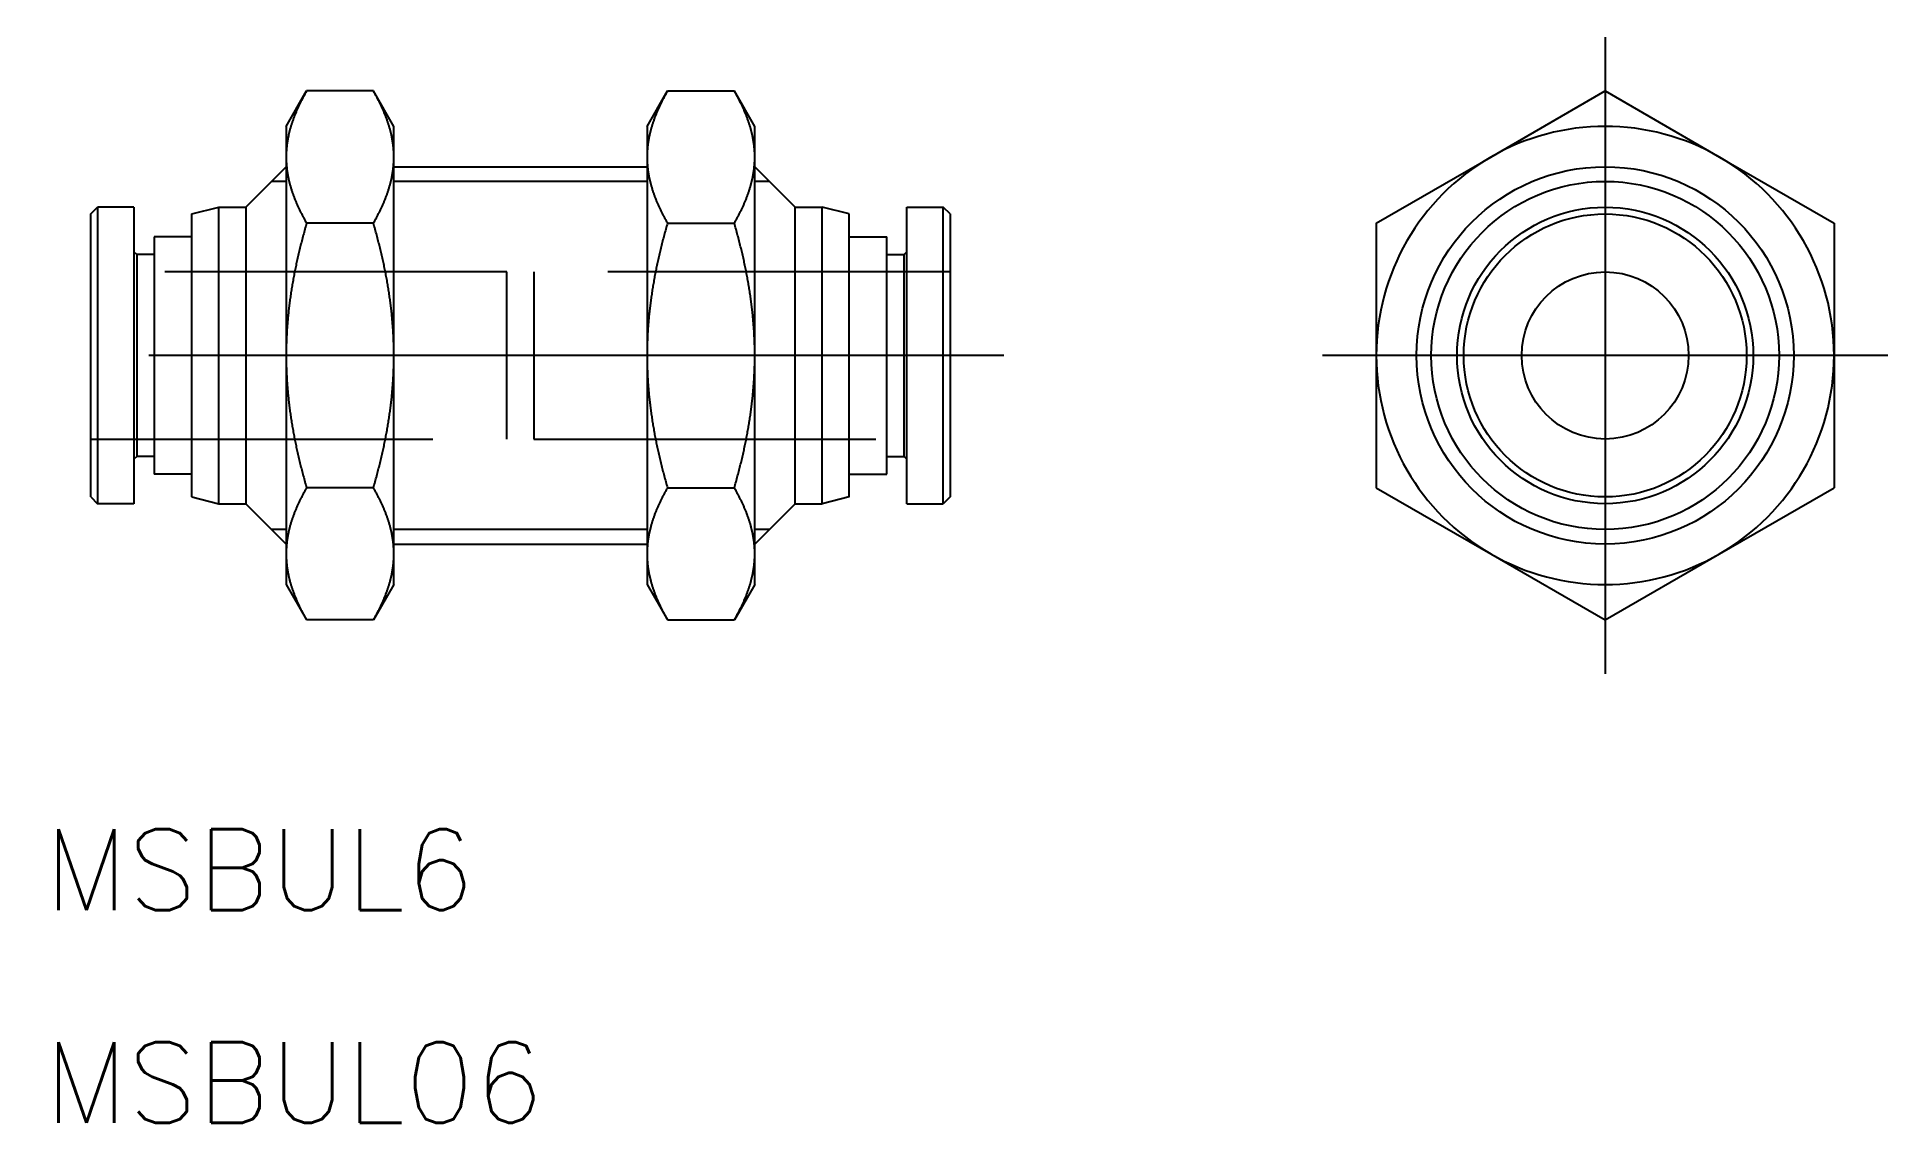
# Model space of a CAD drawing. Extents: x -2 to 66.7, y -28.5 to 11.8.
import ezdxf

# ---------------------------------------------------------------- set-up
doc = ezdxf.new("R2010")
doc.units = 0
doc.linetypes.add('CENTER', pattern=[50.8, 31.75, -6.35, 6.35, -6.35])
doc.linetypes.add('DASHED', pattern=[19.05, 12.7, -6.35])
doc.layers.get('0').update_dxf_attribs({"linetype": 'CONTINUOUS'})
doc.layers.add('CENTER', color=1, linetype='CENTER')
doc.styles.get("Standard").update_dxf_attribs({"font": 'txt.shx', "height": 3, "bigfont": 'bigfont.shx'})

msp = doc.modelspace()

# ---------------------------------------------------------------- texts
at = {"color": 7, "linetype": 'CONTINUOUS'}
for s, p in [('MSBUL6', (-1.711, -20.581)), ('MSBUL06', (-1.711, -28.478))]:
    msp.add_text(s, height=3, dxfattribs=at).set_placement(p)

# ---------------------------------------------------------------- linework, layer by layer
at = {"color": 7, "linetype": 'CONTINUOUS'}
for p, q in [((7.25, 8.5), (8.009, 9.815)), ((10.491, 9.815), (8.009, 9.815)), ((11.25, 8.5), (10.491, 9.815)), ((20.65, 8.5), (21.409, 9.815)), ((21.409, 9.815), (23.891, 9.815)), ((24.65, 8.5), (23.891, 9.815)), ((51.975, 7.361), (56.225, 9.815)), ((51.975, 7.361), (56.225, 9.815)), ((56.225, 9.815), (60.475, 7.361)), ((56.225, 9.815), (60.475, 7.361)), ((7.25, 8.5), (7.25, 7.361)), ((11.25, 7.361), (11.25, 8.5)), ((20.65, 8.5), (20.65, 7.361)), ((24.65, 7.361), (24.65, 8.5)), ((5.75, 5.5), (7.25, 7)), ((7.25, 7.361), (7.25, 0)), ((11.25, 0), (11.25, 7.361)), ((11.25, 7), (20.65, 7)), ((20.65, 7.361), (20.65, 0)), ((24.65, 0), (24.65, 7.361)), ((26.15, 5.5), (24.65, 7)), ((47.725, 4.907), (51.975, 7.361)), ((47.725, 4.907), (51.975, 7.361)), ((60.475, 7.361), (64.725, 4.907)), ((60.475, 7.361), (64.725, 4.907)), ((0, 5.25), (0.25, 5.5)), ((0.25, 5.5), (0.25, -5.5)), ((1.6, 5.5), (0.25, 5.5)), ((1.6, 5.5), (1.6, -5.5)), ((3.75, 5.25), (4.75, 5.5)), ((4.75, -5.5), (4.75, 5.5)), ((4.75, 5.5), (5.75, 5.5)), ((5.75, 5.5), (5.75, -5.5)), ((26.15, -5.5), (26.15, 5.5)), ((26.15, 5.5), (27.15, 5.5)), ((27.15, -5.5), (27.15, 5.5)), ((28.15, 5.25), (27.15, 5.5)), ((30.3, -5.5), (30.3, 5.5)), ((30.3, 5.5), (31.65, 5.5)), ((31.65, -5.5), (31.65, 5.5)), ((31.9, 5.25), (31.65, 5.5)), ((0, -5.25), (0, 5.25)), ((3.75, -5.25), (3.75, 5.25)), ((10.491, 4.907), (8.009, 4.907)), ((21.409, 4.907), (23.891, 4.907)), ((28.15, -5.25), (28.15, 5.25)), ((31.9, 5.25), (31.9, -5.25)), ((47.725, 4.907), (47.725, 0)), ((47.725, 4.907), (47.725, 0)), ((64.725, 4.907), (64.725, 0)), ((64.725, 4.907), (64.725, 0)), ((2.35, 4.4), (2.35, -4.4)), ((3.75, 4.4), (2.35, 4.4)), ((28.15, 4.4), (29.55, 4.4)), ((29.55, -4.4), (29.55, 4.4)), ((1.7, 3.75), (1.6, 3.85)), ((1.7, 3.75), (1.7, -3.75)), ((2.35, 3.75), (1.7, 3.75)), ((29.55, 3.75), (30.2, 3.75)), ((30.2, 3.75), (30.3, 3.85)), ((30.2, -3.75), (30.2, 3.75)), ((11.25, -7.361), (11.25, 0)), ((20.65, 0), (20.65, -7.361)), ((24.65, -7.361), (24.65, 0)), ((47.725, 0), (47.725, -4.907)), ((64.725, 0), (64.725, -4.907)), ((7.25, 0), (7.25, -7.361)), ((47.725, 0), (47.725, -4.907)), ((64.725, 0), (64.725, -4.907)), ((1.7, -3.75), (1.6, -3.85)), ((2.35, -3.75), (1.7, -3.75)), ((29.55, -3.75), (30.2, -3.75)), ((30.2, -3.75), (30.3, -3.85)), ((3.75, -4.4), (2.35, -4.4)), ((28.15, -4.4), (29.55, -4.4)), ((0, -5.25), (0.25, -5.5)), ((3.75, -5.25), (4.75, -5.5)), ((10.491, -4.907), (8.009, -4.907)), ((21.409, -4.907), (23.891, -4.907)), ((28.15, -5.25), (27.15, -5.5)), ((31.9, -5.25), (31.65, -5.5)), ((47.725, -4.907), (51.975, -7.361)), ((47.725, -4.907), (51.975, -7.361)), ((60.475, -7.361), (64.725, -4.907)), ((60.475, -7.361), (64.725, -4.907)), ((1.6, -5.5), (0.25, -5.5)), ((4.75, -5.5), (5.75, -5.5)), ((5.75, -5.5), (7.25, -7)), ((26.15, -5.5), (24.65, -7)), ((26.15, -5.5), (27.15, -5.5)), ((30.3, -5.5), (31.65, -5.5)), ((7.25, -7.361), (7.25, -8.5)), ((11.25, -7), (20.65, -7)), ((11.25, -8.5), (11.25, -7.361)), ((20.65, -7.361), (20.65, -8.5)), ((24.65, -8.5), (24.65, -7.361)), ((51.975, -7.361), (56.225, -9.815)), ((51.975, -7.361), (56.225, -9.815)), ((56.225, -9.815), (60.475, -7.361)), ((56.225, -9.815), (60.475, -7.361)), ((7.25, -8.5), (8.009, -9.815)), ((11.25, -8.5), (10.491, -9.815)), ((20.65, -8.5), (21.409, -9.815)), ((24.65, -8.5), (23.891, -9.815)), ((10.491, -9.815), (8.009, -9.815)), ((21.409, -9.815), (23.891, -9.815))]:
    msp.add_line(p, q, dxfattribs=at)
at = {"color": 3, "linetype": 'CONTINUOUS'}
for p, q in [((7.25, 6.458), (6.708, 6.458)), ((20.65, 6.458), (11.25, 6.458)), ((25.192, 6.458), (24.65, 6.458)), ((7.25, -6.458), (6.708, -6.458)), ((20.65, -6.458), (11.25, -6.458)), ((25.192, -6.458), (24.65, -6.458))]:
    msp.add_line(p, q, dxfattribs=at)
at = {"color": 3, "linetype": 'DASHED'}
for p, q in [((15.45, 3.1), (0, 3.1)), ((15.45, -3.1), (15.45, 3.1)), ((16.45, 3.1), (16.45, -3.1)), ((31.9, 3.1), (16.45, 3.1)), ((0, -3.1), (15.45, -3.1)), ((16.45, -3.1), (31.9, -3.1))]:
    msp.add_line(p, q, dxfattribs=at)
at = {"color": 7}
for points in [[(8.009, 9.815, 0), (7.993, 9.787, 0), (7.977, 9.759, 0), (7.962, 9.731, 0), (7.946, 9.704, 0), (7.931, 9.676, 0), (7.915, 9.648, 0), (7.901, 9.621, 0), (7.886, 9.593, 0), (7.871, 9.566, 0), (7.857, 9.539, 0), (7.842, 9.512, 0), (7.828, 9.485, 0), (7.815, 9.458, 0), (7.801, 9.431, 0), (7.787, 9.404, 0), (7.774, 9.377, 0), (7.761, 9.35, 0), (7.748, 9.323, 0), (7.735, 9.297, 0), (7.722, 9.27, 0), (7.71, 9.244, 0), (7.698, 9.217, 0), (7.685, 9.191, 0), (7.673, 9.164, 0), (7.662, 9.138, 0), (7.65, 9.112, 0), (7.639, 9.086, 0), (7.627, 9.06, 0), (7.616, 9.033, 0), (7.605, 9.007, 0), (7.595, 8.981, 0), (7.584, 8.955, 0), (7.573, 8.93, 0), (7.563, 8.904, 0), (7.553, 8.878, 0), (7.543, 8.852, 0), (7.533, 8.826, 0), (7.524, 8.801, 0), (7.514, 8.775, 0), (7.505, 8.749, 0), (7.496, 8.724, 0), (7.487, 8.698, 0), (7.478, 8.673, 0), (7.47, 8.647, 0), (7.461, 8.622, 0), (7.453, 8.596, 0), (7.445, 8.571, 0), (7.437, 8.546, 0), (7.429, 8.52, 0), (7.422, 8.495, 0), (7.414, 8.47, 0), (7.407, 8.444, 0), (7.4, 8.419, 0), (7.393, 8.394, 0), (7.386, 8.369, 0), (7.379, 8.344, 0), (7.373, 8.318, 0), (7.367, 8.293, 0), (7.36, 8.268, 0), (7.354, 8.243, 0), (7.349, 8.218, 0), (7.343, 8.193, 0), (7.338, 8.168, 0), (7.332, 8.142, 0), (7.327, 8.117, 0), (7.322, 8.092, 0), (7.317, 8.067, 0), (7.313, 8.042, 0), (7.308, 8.017, 0), (7.304, 7.992, 0), (7.3, 7.967, 0), (7.296, 7.942, 0), (7.292, 7.917, 0), (7.288, 7.892, 0), (7.285, 7.867, 0), (7.281, 7.841, 0), (7.278, 7.816, 0), (7.275, 7.791, 0), (7.272, 7.766, 0), (7.27, 7.741, 0), (7.267, 7.716, 0), (7.265, 7.691, 0), (7.263, 7.665, 0), (7.261, 7.64, 0), (7.259, 7.615, 0), (7.257, 7.59, 0), (7.256, 7.564, 0), (7.254, 7.539, 0), (7.253, 7.514, 0), (7.252, 7.488, 0), (7.251, 7.463, 0), (7.251, 7.438, 0), (7.25, 7.412, 0), (7.25, 7.387, 0), (7.25, 7.361, 0)], [(11.25, 7.361, 0), (11.25, 7.387, 0), (11.25, 7.412, 0), (11.249, 7.438, 0), (11.249, 7.463, 0), (11.248, 7.488, 0), (11.247, 7.514, 0), (11.246, 7.539, 0), (11.244, 7.564, 0), (11.243, 7.59, 0), (11.241, 7.615, 0), (11.239, 7.64, 0), (11.238, 7.665, 0), (11.235, 7.691, 0), (11.233, 7.716, 0), (11.23, 7.741, 0), (11.228, 7.766, 0), (11.225, 7.791, 0), (11.222, 7.816, 0), (11.219, 7.841, 0), (11.215, 7.867, 0), (11.212, 7.892, 0), (11.208, 7.917, 0), (11.204, 7.942, 0), (11.2, 7.967, 0), (11.196, 7.992, 0), (11.192, 8.017, 0), (11.187, 8.042, 0), (11.183, 8.067, 0), (11.178, 8.092, 0), (11.173, 8.117, 0), (11.168, 8.142, 0), (11.162, 8.168, 0), (11.157, 8.193, 0), (11.151, 8.218, 0), (11.146, 8.243, 0), (11.139, 8.268, 0), (11.133, 8.293, 0), (11.127, 8.318, 0), (11.121, 8.344, 0), (11.114, 8.369, 0), (11.107, 8.394, 0), (11.1, 8.419, 0), (11.093, 8.444, 0), (11.086, 8.47, 0), (11.078, 8.495, 0), (11.071, 8.52, 0), (11.063, 8.546, 0), (11.055, 8.571, 0), (11.047, 8.596, 0), (11.039, 8.622, 0), (11.03, 8.647, 0), (11.022, 8.673, 0), (11.013, 8.698, 0), (11.004, 8.724, 0), (10.995, 8.749, 0), (10.986, 8.775, 0), (10.976, 8.801, 0), (10.967, 8.826, 0), (10.957, 8.852, 0), (10.947, 8.878, 0), (10.937, 8.904, 0), (10.927, 8.93, 0), (10.916, 8.955, 0), (10.905, 8.981, 0), (10.895, 9.007, 0), (10.884, 9.033, 0), (10.873, 9.06, 0), (10.861, 9.086, 0), (10.85, 9.112, 0), (10.838, 9.138, 0), (10.827, 9.164, 0), (10.815, 9.191, 0), (10.803, 9.217, 0), (10.79, 9.244, 0), (10.778, 9.27, 0), (10.765, 9.297, 0), (10.752, 9.323, 0), (10.739, 9.35, 0), (10.726, 9.377, 0), (10.713, 9.404, 0), (10.699, 9.431, 0), (10.685, 9.458, 0), (10.672, 9.485, 0), (10.658, 9.512, 0), (10.643, 9.539, 0), (10.629, 9.566, 0), (10.614, 9.593, 0), (10.6, 9.621, 0), (10.585, 9.648, 0), (10.569, 9.676, 0), (10.554, 9.704, 0), (10.539, 9.731, 0), (10.523, 9.759, 0), (10.507, 9.787, 0), (10.491, 9.815, 0)], [(21.409, 9.815, 0), (21.393, 9.787, 0), (21.377, 9.759, 0), (21.361, 9.731, 0), (21.346, 9.704, 0), (21.331, 9.676, 0), (21.316, 9.648, 0), (21.3, 9.621, 0), (21.286, 9.593, 0), (21.271, 9.566, 0), (21.257, 9.539, 0), (21.242, 9.512, 0), (21.228, 9.485, 0), (21.215, 9.458, 0), (21.201, 9.431, 0), (21.187, 9.404, 0), (21.174, 9.377, 0), (21.161, 9.35, 0), (21.148, 9.323, 0), (21.135, 9.297, 0), (21.122, 9.27, 0), (21.11, 9.244, 0), (21.098, 9.217, 0), (21.085, 9.191, 0), (21.073, 9.164, 0), (21.062, 9.138, 0), (21.05, 9.112, 0), (21.039, 9.086, 0), (21.027, 9.06, 0), (21.016, 9.033, 0), (21.005, 9.007, 0), (20.994, 8.981, 0), (20.984, 8.955, 0), (20.974, 8.93, 0), (20.963, 8.904, 0), (20.953, 8.878, 0), (20.943, 8.852, 0), (20.933, 8.826, 0), (20.924, 8.801, 0), (20.914, 8.775, 0), (20.905, 8.749, 0), (20.896, 8.724, 0), (20.887, 8.698, 0), (20.878, 8.673, 0), (20.87, 8.647, 0), (20.861, 8.622, 0), (20.853, 8.596, 0), (20.845, 8.571, 0), (20.837, 8.546, 0), (20.829, 8.52, 0), (20.822, 8.495, 0), (20.814, 8.47, 0), (20.807, 8.444, 0), (20.8, 8.419, 0), (20.793, 8.394, 0), (20.786, 8.369, 0), (20.779, 8.344, 0), (20.773, 8.318, 0), (20.767, 8.293, 0), (20.761, 8.268, 0), (20.755, 8.243, 0), (20.749, 8.218, 0), (20.743, 8.193, 0), (20.738, 8.168, 0), (20.732, 8.142, 0), (20.727, 8.117, 0), (20.722, 8.092, 0), (20.717, 8.067, 0), (20.713, 8.042, 0), (20.708, 8.017, 0), (20.704, 7.992, 0), (20.7, 7.967, 0), (20.696, 7.942, 0), (20.692, 7.917, 0), (20.688, 7.892, 0), (20.685, 7.867, 0), (20.681, 7.841, 0), (20.678, 7.816, 0), (20.675, 7.791, 0), (20.672, 7.766, 0), (20.669, 7.741, 0), (20.667, 7.716, 0), (20.665, 7.691, 0), (20.663, 7.665, 0), (20.661, 7.64, 0), (20.659, 7.615, 0), (20.657, 7.59, 0), (20.656, 7.564, 0), (20.654, 7.539, 0), (20.653, 7.514, 0), (20.652, 7.488, 0), (20.651, 7.463, 0), (20.651, 7.438, 0), (20.65, 7.412, 0), (20.65, 7.387, 0), (20.65, 7.361, 0)], [(24.65, 7.361, 0), (24.65, 7.387, 0), (24.65, 7.412, 0), (24.649, 7.438, 0), (24.649, 7.463, 0), (24.648, 7.488, 0), (24.647, 7.514, 0), (24.646, 7.539, 0), (24.644, 7.564, 0), (24.643, 7.59, 0), (24.641, 7.615, 0), (24.639, 7.64, 0), (24.637, 7.665, 0), (24.635, 7.691, 0), (24.633, 7.716, 0), (24.631, 7.741, 0), (24.628, 7.766, 0), (24.625, 7.791, 0), (24.622, 7.816, 0), (24.619, 7.841, 0), (24.615, 7.867, 0), (24.612, 7.892, 0), (24.608, 7.917, 0), (24.604, 7.942, 0), (24.6, 7.967, 0), (24.596, 7.992, 0), (24.592, 8.017, 0), (24.587, 8.042, 0), (24.583, 8.067, 0), (24.578, 8.092, 0), (24.573, 8.117, 0), (24.568, 8.142, 0), (24.562, 8.168, 0), (24.557, 8.193, 0), (24.551, 8.218, 0), (24.546, 8.243, 0), (24.54, 8.268, 0), (24.533, 8.293, 0), (24.527, 8.318, 0), (24.521, 8.344, 0), (24.514, 8.369, 0), (24.507, 8.394, 0), (24.5, 8.419, 0), (24.493, 8.444, 0), (24.486, 8.47, 0), (24.478, 8.495, 0), (24.471, 8.52, 0), (24.463, 8.546, 0), (24.455, 8.571, 0), (24.447, 8.596, 0), (24.439, 8.622, 0), (24.43, 8.647, 0), (24.422, 8.673, 0), (24.413, 8.698, 0), (24.404, 8.724, 0), (24.395, 8.749, 0), (24.386, 8.775, 0), (24.376, 8.801, 0), (24.367, 8.826, 0), (24.357, 8.852, 0), (24.347, 8.878, 0), (24.337, 8.904, 0), (24.326, 8.93, 0), (24.316, 8.955, 0), (24.305, 8.981, 0), (24.295, 9.007, 0), (24.284, 9.033, 0), (24.273, 9.06, 0), (24.261, 9.086, 0), (24.25, 9.112, 0), (24.238, 9.138, 0), (24.227, 9.164, 0), (24.215, 9.191, 0), (24.203, 9.217, 0), (24.19, 9.244, 0), (24.178, 9.27, 0), (24.165, 9.297, 0), (24.152, 9.323, 0), (24.139, 9.35, 0), (24.126, 9.377, 0), (24.113, 9.404, 0), (24.099, 9.431, 0), (24.085, 9.458, 0), (24.072, 9.485, 0), (24.058, 9.512, 0), (24.043, 9.539, 0), (24.029, 9.566, 0), (24.014, 9.593, 0), (24, 9.621, 0), (23.985, 9.648, 0), (23.969, 9.676, 0), (23.954, 9.704, 0), (23.939, 9.731, 0), (23.923, 9.759, 0), (23.907, 9.787, 0), (23.891, 9.815, 0)], [(7.25, 7.361, 0), (7.25, 7.336, 0), (7.25, 7.31, 0), (7.251, 7.285, 0), (7.251, 7.259, 0), (7.252, 7.234, 0), (7.253, 7.209, 0), (7.254, 7.183, 0), (7.256, 7.158, 0), (7.257, 7.133, 0), (7.259, 7.108, 0), (7.261, 7.082, 0), (7.263, 7.057, 0), (7.265, 7.032, 0), (7.267, 7.007, 0), (7.27, 6.982, 0), (7.272, 6.956, 0), (7.275, 6.931, 0), (7.278, 6.906, 0), (7.281, 6.881, 0), (7.285, 6.856, 0), (7.288, 6.831, 0), (7.292, 6.806, 0), (7.296, 6.781, 0), (7.3, 6.756, 0), (7.304, 6.73, 0), (7.308, 6.705, 0), (7.313, 6.68, 0), (7.317, 6.655, 0), (7.322, 6.63, 0), (7.327, 6.605, 0), (7.332, 6.58, 0), (7.338, 6.555, 0), (7.343, 6.53, 0), (7.349, 6.505, 0), (7.354, 6.479, 0), (7.36, 6.454, 0), (7.367, 6.429, 0), (7.373, 6.404, 0), (7.379, 6.379, 0), (7.386, 6.354, 0), (7.393, 6.328, 0), (7.4, 6.303, 0), (7.407, 6.278, 0), (7.414, 6.253, 0), (7.422, 6.227, 0), (7.429, 6.202, 0), (7.437, 6.177, 0), (7.445, 6.151, 0), (7.453, 6.126, 0), (7.461, 6.101, 0), (7.47, 6.075, 0), (7.478, 6.05, 0), (7.487, 6.024, 0), (7.496, 5.999, 0), (7.505, 5.973, 0), (7.514, 5.947, 0), (7.524, 5.922, 0), (7.533, 5.896, 0), (7.543, 5.87, 0), (7.553, 5.845, 0), (7.563, 5.819, 0), (7.573, 5.793, 0), (7.584, 5.767, 0), (7.595, 5.741, 0), (7.605, 5.715, 0), (7.616, 5.689, 0), (7.627, 5.663, 0), (7.639, 5.637, 0), (7.65, 5.611, 0), (7.662, 5.584, 0), (7.673, 5.558, 0), (7.685, 5.532, 0), (7.698, 5.505, 0), (7.71, 5.479, 0), (7.722, 5.452, 0), (7.735, 5.426, 0), (7.748, 5.399, 0), (7.761, 5.372, 0), (7.774, 5.346, 0), (7.787, 5.319, 0), (7.801, 5.292, 0), (7.815, 5.265, 0), (7.828, 5.238, 0), (7.842, 5.211, 0), (7.857, 5.184, 0), (7.871, 5.156, 0), (7.886, 5.129, 0), (7.901, 5.102, 0), (7.915, 5.074, 0), (7.931, 5.047, 0), (7.946, 5.019, 0), (7.962, 4.991, 0), (7.977, 4.963, 0), (7.993, 4.935, 0), (8.009, 4.907, 0)], [(10.491, 4.907, 0), (10.507, 4.935, 0), (10.523, 4.963, 0), (10.539, 4.991, 0), (10.554, 5.019, 0), (10.569, 5.047, 0), (10.585, 5.074, 0), (10.6, 5.102, 0), (10.614, 5.129, 0), (10.629, 5.156, 0), (10.643, 5.184, 0), (10.658, 5.211, 0), (10.672, 5.238, 0), (10.685, 5.265, 0), (10.699, 5.292, 0), (10.713, 5.319, 0), (10.726, 5.346, 0), (10.739, 5.372, 0), (10.752, 5.399, 0), (10.765, 5.426, 0), (10.778, 5.452, 0), (10.79, 5.479, 0), (10.803, 5.505, 0), (10.815, 5.532, 0), (10.827, 5.558, 0), (10.838, 5.584, 0), (10.85, 5.611, 0), (10.861, 5.637, 0), (10.873, 5.663, 0), (10.884, 5.689, 0), (10.895, 5.715, 0), (10.905, 5.741, 0), (10.916, 5.767, 0), (10.927, 5.793, 0), (10.937, 5.819, 0), (10.947, 5.845, 0), (10.957, 5.87, 0), (10.967, 5.896, 0), (10.976, 5.922, 0), (10.986, 5.947, 0), (10.995, 5.973, 0), (11.004, 5.999, 0), (11.013, 6.024, 0), (11.022, 6.05, 0), (11.03, 6.075, 0), (11.039, 6.101, 0), (11.047, 6.126, 0), (11.055, 6.151, 0), (11.063, 6.177, 0), (11.071, 6.202, 0), (11.078, 6.227, 0), (11.086, 6.253, 0), (11.093, 6.278, 0), (11.1, 6.303, 0), (11.107, 6.328, 0), (11.114, 6.354, 0), (11.121, 6.379, 0), (11.127, 6.404, 0), (11.133, 6.429, 0), (11.139, 6.454, 0), (11.146, 6.479, 0), (11.151, 6.505, 0), (11.157, 6.53, 0), (11.162, 6.555, 0), (11.168, 6.58, 0), (11.173, 6.605, 0), (11.178, 6.63, 0), (11.183, 6.655, 0), (11.187, 6.68, 0), (11.192, 6.705, 0), (11.196, 6.73, 0), (11.2, 6.756, 0), (11.204, 6.781, 0), (11.208, 6.806, 0), (11.212, 6.831, 0), (11.215, 6.856, 0), (11.219, 6.881, 0), (11.222, 6.906, 0), (11.225, 6.931, 0), (11.228, 6.956, 0), (11.23, 6.982, 0), (11.233, 7.007, 0), (11.235, 7.032, 0), (11.238, 7.057, 0), (11.239, 7.082, 0), (11.241, 7.108, 0), (11.243, 7.133, 0), (11.244, 7.158, 0), (11.246, 7.183, 0), (11.247, 7.209, 0), (11.248, 7.234, 0), (11.249, 7.259, 0), (11.249, 7.285, 0), (11.25, 7.31, 0), (11.25, 7.336, 0), (11.25, 7.361, 0)], [(20.65, 7.361, 0), (20.65, 7.336, 0), (20.65, 7.31, 0), (20.651, 7.285, 0), (20.651, 7.259, 0), (20.652, 7.234, 0), (20.653, 7.209, 0), (20.654, 7.183, 0), (20.656, 7.158, 0), (20.657, 7.133, 0), (20.659, 7.108, 0), (20.661, 7.082, 0), (20.663, 7.057, 0), (20.665, 7.032, 0), (20.667, 7.007, 0), (20.669, 6.982, 0), (20.672, 6.956, 0), (20.675, 6.931, 0), (20.678, 6.906, 0), (20.681, 6.881, 0), (20.685, 6.856, 0), (20.688, 6.831, 0), (20.692, 6.806, 0), (20.696, 6.781, 0), (20.7, 6.756, 0), (20.704, 6.73, 0), (20.708, 6.705, 0), (20.713, 6.68, 0), (20.717, 6.655, 0), (20.722, 6.63, 0), (20.727, 6.605, 0), (20.732, 6.58, 0), (20.738, 6.555, 0), (20.743, 6.53, 0), (20.749, 6.505, 0), (20.755, 6.479, 0), (20.761, 6.454, 0), (20.767, 6.429, 0), (20.773, 6.404, 0), (20.779, 6.379, 0), (20.786, 6.354, 0), (20.793, 6.328, 0), (20.8, 6.303, 0), (20.807, 6.278, 0), (20.814, 6.253, 0), (20.822, 6.227, 0), (20.829, 6.202, 0), (20.837, 6.177, 0), (20.845, 6.151, 0), (20.853, 6.126, 0), (20.861, 6.101, 0), (20.87, 6.075, 0), (20.878, 6.05, 0), (20.887, 6.024, 0), (20.896, 5.999, 0), (20.905, 5.973, 0), (20.914, 5.947, 0), (20.924, 5.922, 0), (20.933, 5.896, 0), (20.943, 5.87, 0), (20.953, 5.845, 0), (20.963, 5.819, 0), (20.974, 5.793, 0), (20.984, 5.767, 0), (20.994, 5.741, 0), (21.005, 5.715, 0), (21.016, 5.689, 0), (21.027, 5.663, 0), (21.039, 5.637, 0), (21.05, 5.611, 0), (21.062, 5.584, 0), (21.073, 5.558, 0), (21.085, 5.532, 0), (21.098, 5.505, 0), (21.11, 5.479, 0), (21.122, 5.452, 0), (21.135, 5.426, 0), (21.148, 5.399, 0), (21.161, 5.372, 0), (21.174, 5.346, 0), (21.187, 5.319, 0), (21.201, 5.292, 0), (21.215, 5.265, 0), (21.228, 5.238, 0), (21.242, 5.211, 0), (21.257, 5.184, 0), (21.271, 5.156, 0), (21.286, 5.129, 0), (21.3, 5.102, 0), (21.316, 5.074, 0), (21.331, 5.047, 0), (21.346, 5.019, 0), (21.361, 4.991, 0), (21.377, 4.963, 0), (21.393, 4.935, 0), (21.409, 4.907, 0)], [(23.891, 4.907, 0), (23.907, 4.935, 0), (23.923, 4.963, 0), (23.939, 4.991, 0), (23.954, 5.019, 0), (23.969, 5.047, 0), (23.985, 5.074, 0), (24, 5.102, 0), (24.014, 5.129, 0), (24.029, 5.156, 0), (24.043, 5.184, 0), (24.058, 5.211, 0), (24.072, 5.238, 0), (24.085, 5.265, 0), (24.099, 5.292, 0), (24.113, 5.319, 0), (24.126, 5.346, 0), (24.139, 5.372, 0), (24.152, 5.399, 0), (24.165, 5.426, 0), (24.178, 5.452, 0), (24.19, 5.479, 0), (24.203, 5.505, 0), (24.215, 5.532, 0), (24.227, 5.558, 0), (24.238, 5.584, 0), (24.25, 5.611, 0), (24.261, 5.637, 0), (24.273, 5.663, 0), (24.284, 5.689, 0), (24.295, 5.715, 0), (24.305, 5.741, 0), (24.316, 5.767, 0), (24.326, 5.793, 0), (24.337, 5.819, 0), (24.347, 5.845, 0), (24.357, 5.87, 0), (24.367, 5.896, 0), (24.376, 5.922, 0), (24.386, 5.947, 0), (24.395, 5.973, 0), (24.404, 5.999, 0), (24.413, 6.024, 0), (24.422, 6.05, 0), (24.43, 6.075, 0), (24.439, 6.101, 0), (24.447, 6.126, 0), (24.455, 6.151, 0), (24.463, 6.177, 0), (24.471, 6.202, 0), (24.478, 6.227, 0), (24.486, 6.253, 0), (24.493, 6.278, 0), (24.5, 6.303, 0), (24.507, 6.328, 0), (24.514, 6.354, 0), (24.521, 6.379, 0), (24.527, 6.404, 0), (24.533, 6.429, 0), (24.54, 6.454, 0), (24.546, 6.479, 0), (24.551, 6.505, 0), (24.557, 6.53, 0), (24.562, 6.555, 0), (24.568, 6.58, 0), (24.573, 6.605, 0), (24.578, 6.63, 0), (24.583, 6.655, 0), (24.587, 6.68, 0), (24.592, 6.705, 0), (24.596, 6.73, 0), (24.6, 6.756, 0), (24.604, 6.781, 0), (24.608, 6.806, 0), (24.612, 6.831, 0), (24.615, 6.856, 0), (24.619, 6.881, 0), (24.622, 6.906, 0), (24.625, 6.931, 0), (24.628, 6.956, 0), (24.631, 6.982, 0), (24.633, 7.007, 0), (24.635, 7.032, 0), (24.637, 7.057, 0), (24.639, 7.082, 0), (24.641, 7.108, 0), (24.643, 7.133, 0), (24.644, 7.158, 0), (24.646, 7.183, 0), (24.647, 7.209, 0), (24.648, 7.234, 0), (24.649, 7.259, 0), (24.649, 7.285, 0), (24.65, 7.31, 0), (24.65, 7.336, 0), (24.65, 7.361, 0)], [(8.009, 4.907, 0), (7.993, 4.852, 0), (7.977, 4.796, 0), (7.962, 4.74, 0), (7.946, 4.685, 0), (7.931, 4.629, 0), (7.915, 4.574, 0), (7.901, 4.519, 0), (7.886, 4.464, 0), (7.871, 4.41, 0), (7.857, 4.355, 0), (7.842, 4.301, 0), (7.828, 4.247, 0), (7.815, 4.193, 0), (7.801, 4.139, 0), (7.787, 4.085, 0), (7.774, 4.031, 0), (7.761, 3.978, 0), (7.748, 3.924, 0), (7.735, 3.871, 0), (7.722, 3.818, 0), (7.71, 3.765, 0), (7.698, 3.712, 0), (7.685, 3.659, 0), (7.673, 3.606, 0), (7.662, 3.554, 0), (7.65, 3.501, 0), (7.639, 3.449, 0), (7.627, 3.397, 0), (7.616, 3.344, 0), (7.605, 3.292, 0), (7.595, 3.24, 0), (7.584, 3.189, 0), (7.573, 3.137, 0), (7.563, 3.085, 0), (7.553, 3.033, 0), (7.543, 2.982, 0), (7.533, 2.93, 0), (7.524, 2.879, 0), (7.514, 2.828, 0), (7.505, 2.776, 0), (7.496, 2.725, 0), (7.487, 2.674, 0), (7.478, 2.623, 0), (7.47, 2.572, 0), (7.461, 2.521, 0), (7.453, 2.47, 0), (7.445, 2.42, 0), (7.437, 2.369, 0), (7.429, 2.318, 0), (7.422, 2.268, 0), (7.414, 2.217, 0), (7.407, 2.166, 0), (7.4, 2.116, 0), (7.393, 2.066, 0), (7.386, 2.015, 0), (7.379, 1.965, 0), (7.373, 1.914, 0), (7.367, 1.864, 0), (7.36, 1.814, 0), (7.354, 1.763, 0), (7.349, 1.713, 0), (7.343, 1.663, 0), (7.338, 1.613, 0), (7.332, 1.563, 0), (7.327, 1.512, 0), (7.322, 1.462, 0), (7.317, 1.412, 0), (7.313, 1.362, 0), (7.308, 1.312, 0), (7.304, 1.262, 0), (7.3, 1.211, 0), (7.296, 1.161, 0), (7.292, 1.111, 0), (7.288, 1.061, 0), (7.285, 1.011, 0), (7.281, 0.96, 0), (7.278, 0.91, 0), (7.275, 0.86, 0), (7.272, 0.81, 0), (7.27, 0.759, 0), (7.267, 0.709, 0), (7.265, 0.659, 0), (7.263, 0.608, 0), (7.261, 0.558, 0), (7.259, 0.507, 0), (7.257, 0.457, 0), (7.256, 0.406, 0), (7.254, 0.356, 0), (7.253, 0.305, 0), (7.252, 0.254, 0), (7.251, 0.204, 0), (7.251, 0.153, 0), (7.25, 0.102, 0), (7.25, 0.051, 0), (7.25, 0, 0)], [(11.25, 0, 0), (11.25, 0.051, 0), (11.25, 0.102, 0), (11.249, 0.153, 0), (11.249, 0.204, 0), (11.248, 0.254, 0), (11.247, 0.305, 0), (11.246, 0.356, 0), (11.244, 0.406, 0), (11.243, 0.457, 0), (11.241, 0.507, 0), (11.239, 0.558, 0), (11.238, 0.608, 0), (11.235, 0.659, 0), (11.233, 0.709, 0), (11.23, 0.759, 0), (11.228, 0.81, 0), (11.225, 0.86, 0), (11.222, 0.91, 0), (11.219, 0.96, 0), (11.215, 1.011, 0), (11.212, 1.061, 0), (11.208, 1.111, 0), (11.204, 1.161, 0), (11.2, 1.211, 0), (11.196, 1.262, 0), (11.192, 1.312, 0), (11.187, 1.362, 0), (11.183, 1.412, 0), (11.178, 1.462, 0), (11.173, 1.512, 0), (11.168, 1.563, 0), (11.162, 1.613, 0), (11.157, 1.663, 0), (11.151, 1.713, 0), (11.146, 1.763, 0), (11.139, 1.814, 0), (11.133, 1.864, 0), (11.127, 1.914, 0), (11.121, 1.965, 0), (11.114, 2.015, 0), (11.107, 2.066, 0), (11.1, 2.116, 0), (11.093, 2.166, 0), (11.086, 2.217, 0), (11.078, 2.268, 0), (11.071, 2.318, 0), (11.063, 2.369, 0), (11.055, 2.42, 0), (11.047, 2.47, 0), (11.039, 2.521, 0), (11.03, 2.572, 0), (11.022, 2.623, 0), (11.013, 2.674, 0), (11.004, 2.725, 0), (10.995, 2.776, 0), (10.986, 2.828, 0), (10.976, 2.879, 0), (10.967, 2.93, 0), (10.957, 2.982, 0), (10.947, 3.033, 0), (10.937, 3.085, 0), (10.927, 3.137, 0), (10.916, 3.189, 0), (10.905, 3.24, 0), (10.895, 3.292, 0), (10.884, 3.344, 0), (10.873, 3.397, 0), (10.861, 3.449, 0), (10.85, 3.501, 0), (10.838, 3.554, 0), (10.827, 3.606, 0), (10.815, 3.659, 0), (10.803, 3.712, 0), (10.79, 3.765, 0), (10.778, 3.818, 0), (10.765, 3.871, 0), (10.752, 3.924, 0), (10.739, 3.978, 0), (10.726, 4.031, 0), (10.713, 4.085, 0), (10.699, 4.139, 0), (10.685, 4.193, 0), (10.672, 4.247, 0), (10.658, 4.301, 0), (10.643, 4.355, 0), (10.629, 4.41, 0), (10.614, 4.464, 0), (10.6, 4.519, 0), (10.585, 4.574, 0), (10.569, 4.629, 0), (10.554, 4.685, 0), (10.539, 4.74, 0), (10.523, 4.796, 0), (10.507, 4.852, 0), (10.491, 4.907, 0)], [(21.409, 4.907, 0), (21.393, 4.852, 0), (21.377, 4.796, 0), (21.361, 4.74, 0), (21.346, 4.685, 0), (21.331, 4.629, 0), (21.316, 4.574, 0), (21.3, 4.519, 0), (21.286, 4.464, 0), (21.271, 4.41, 0), (21.257, 4.355, 0), (21.242, 4.301, 0), (21.228, 4.247, 0), (21.215, 4.193, 0), (21.201, 4.139, 0), (21.187, 4.085, 0), (21.174, 4.031, 0), (21.161, 3.978, 0), (21.148, 3.924, 0), (21.135, 3.871, 0), (21.122, 3.818, 0), (21.11, 3.765, 0), (21.098, 3.712, 0), (21.085, 3.659, 0), (21.073, 3.606, 0), (21.062, 3.554, 0), (21.05, 3.501, 0), (21.039, 3.449, 0), (21.027, 3.397, 0), (21.016, 3.344, 0), (21.005, 3.292, 0), (20.994, 3.24, 0), (20.984, 3.189, 0), (20.974, 3.137, 0), (20.963, 3.085, 0), (20.953, 3.033, 0), (20.943, 2.982, 0), (20.933, 2.93, 0), (20.924, 2.879, 0), (20.914, 2.828, 0), (20.905, 2.776, 0), (20.896, 2.725, 0), (20.887, 2.674, 0), (20.878, 2.623, 0), (20.87, 2.572, 0), (20.861, 2.521, 0), (20.853, 2.47, 0), (20.845, 2.42, 0), (20.837, 2.369, 0), (20.829, 2.318, 0), (20.822, 2.268, 0), (20.814, 2.217, 0), (20.807, 2.166, 0), (20.8, 2.116, 0), (20.793, 2.066, 0), (20.786, 2.015, 0), (20.779, 1.965, 0), (20.773, 1.914, 0), (20.767, 1.864, 0), (20.761, 1.814, 0), (20.755, 1.763, 0), (20.749, 1.713, 0), (20.743, 1.663, 0), (20.738, 1.613, 0), (20.732, 1.563, 0), (20.727, 1.512, 0), (20.722, 1.462, 0), (20.717, 1.412, 0), (20.713, 1.362, 0), (20.708, 1.312, 0), (20.704, 1.262, 0), (20.7, 1.211, 0), (20.696, 1.161, 0), (20.692, 1.111, 0), (20.688, 1.061, 0), (20.685, 1.011, 0), (20.681, 0.96, 0), (20.678, 0.91, 0), (20.675, 0.86, 0), (20.672, 0.81, 0), (20.669, 0.759, 0), (20.667, 0.709, 0), (20.665, 0.659, 0), (20.663, 0.608, 0), (20.661, 0.558, 0), (20.659, 0.507, 0), (20.657, 0.457, 0), (20.656, 0.406, 0), (20.654, 0.356, 0), (20.653, 0.305, 0), (20.652, 0.254, 0), (20.651, 0.204, 0), (20.651, 0.153, 0), (20.65, 0.102, 0), (20.65, 0.051, 0), (20.65, 0, 0)], [(24.65, 0, 0), (24.65, 0.051, 0), (24.65, 0.102, 0), (24.649, 0.153, 0), (24.649, 0.204, 0), (24.648, 0.254, 0), (24.647, 0.305, 0), (24.646, 0.356, 0), (24.644, 0.406, 0), (24.643, 0.457, 0), (24.641, 0.507, 0), (24.639, 0.558, 0), (24.637, 0.608, 0), (24.635, 0.659, 0), (24.633, 0.709, 0), (24.631, 0.759, 0), (24.628, 0.81, 0), (24.625, 0.86, 0), (24.622, 0.91, 0), (24.619, 0.96, 0), (24.615, 1.011, 0), (24.612, 1.061, 0), (24.608, 1.111, 0), (24.604, 1.161, 0), (24.6, 1.211, 0), (24.596, 1.262, 0), (24.592, 1.312, 0), (24.587, 1.362, 0), (24.583, 1.412, 0), (24.578, 1.462, 0), (24.573, 1.512, 0), (24.568, 1.563, 0), (24.562, 1.613, 0), (24.557, 1.663, 0), (24.551, 1.713, 0), (24.546, 1.763, 0), (24.54, 1.814, 0), (24.533, 1.864, 0), (24.527, 1.914, 0), (24.521, 1.965, 0), (24.514, 2.015, 0), (24.507, 2.066, 0), (24.5, 2.116, 0), (24.493, 2.166, 0), (24.486, 2.217, 0), (24.478, 2.268, 0), (24.471, 2.318, 0), (24.463, 2.369, 0), (24.455, 2.42, 0), (24.447, 2.47, 0), (24.439, 2.521, 0), (24.43, 2.572, 0), (24.422, 2.623, 0), (24.413, 2.674, 0), (24.404, 2.725, 0), (24.395, 2.776, 0), (24.386, 2.828, 0), (24.376, 2.879, 0), (24.367, 2.93, 0), (24.357, 2.982, 0), (24.347, 3.033, 0), (24.337, 3.085, 0), (24.326, 3.137, 0), (24.316, 3.189, 0), (24.305, 3.24, 0), (24.295, 3.292, 0), (24.284, 3.344, 0), (24.273, 3.397, 0), (24.261, 3.449, 0), (24.25, 3.501, 0), (24.238, 3.554, 0), (24.227, 3.606, 0), (24.215, 3.659, 0), (24.203, 3.712, 0), (24.19, 3.765, 0), (24.178, 3.818, 0), (24.165, 3.871, 0), (24.152, 3.924, 0), (24.139, 3.978, 0), (24.126, 4.031, 0), (24.113, 4.085, 0), (24.099, 4.139, 0), (24.085, 4.193, 0), (24.072, 4.247, 0), (24.058, 4.301, 0), (24.043, 4.355, 0), (24.029, 4.41, 0), (24.014, 4.464, 0), (24, 4.519, 0), (23.985, 4.574, 0), (23.969, 4.629, 0), (23.954, 4.685, 0), (23.939, 4.74, 0), (23.923, 4.796, 0), (23.907, 4.852, 0), (23.891, 4.907, 0)], [(20.65, 0, 0), (20.65, -0.051, 0), (20.65, -0.102, 0), (20.651, -0.153, 0), (20.651, -0.204, 0), (20.652, -0.254, 0), (20.653, -0.305, 0), (20.654, -0.356, 0), (20.656, -0.406, 0), (20.657, -0.457, 0), (20.659, -0.507, 0), (20.661, -0.558, 0), (20.663, -0.608, 0), (20.665, -0.659, 0), (20.667, -0.709, 0), (20.669, -0.759, 0), (20.672, -0.81, 0), (20.675, -0.86, 0), (20.678, -0.91, 0), (20.681, -0.96, 0), (20.685, -1.011, 0), (20.688, -1.061, 0), (20.692, -1.111, 0), (20.696, -1.161, 0), (20.7, -1.211, 0), (20.704, -1.262, 0), (20.708, -1.312, 0), (20.713, -1.362, 0), (20.717, -1.412, 0), (20.722, -1.462, 0), (20.727, -1.512, 0), (20.732, -1.563, 0), (20.738, -1.613, 0), (20.743, -1.663, 0), (20.749, -1.713, 0), (20.755, -1.763, 0), (20.761, -1.814, 0), (20.767, -1.864, 0), (20.773, -1.914, 0), (20.779, -1.965, 0), (20.786, -2.015, 0), (20.793, -2.066, 0), (20.8, -2.116, 0), (20.807, -2.166, 0), (20.814, -2.217, 0), (20.822, -2.268, 0), (20.829, -2.318, 0), (20.837, -2.369, 0), (20.845, -2.42, 0), (20.853, -2.47, 0), (20.861, -2.521, 0), (20.87, -2.572, 0), (20.878, -2.623, 0), (20.887, -2.674, 0), (20.896, -2.725, 0), (20.905, -2.776, 0), (20.914, -2.828, 0), (20.924, -2.879, 0), (20.933, -2.93, 0), (20.943, -2.982, 0), (20.953, -3.033, 0), (20.963, -3.085, 0), (20.974, -3.137, 0), (20.984, -3.189, 0), (20.994, -3.24, 0), (21.005, -3.292, 0), (21.016, -3.344, 0), (21.027, -3.397, 0), (21.039, -3.449, 0), (21.05, -3.501, 0), (21.062, -3.554, 0), (21.073, -3.606, 0), (21.085, -3.659, 0), (21.098, -3.712, 0), (21.11, -3.765, 0), (21.122, -3.818, 0), (21.135, -3.871, 0), (21.148, -3.924, 0), (21.161, -3.978, 0), (21.174, -4.031, 0), (21.187, -4.085, 0), (21.201, -4.139, 0), (21.215, -4.193, 0), (21.228, -4.247, 0), (21.242, -4.301, 0), (21.257, -4.355, 0), (21.271, -4.41, 0), (21.286, -4.464, 0), (21.3, -4.519, 0), (21.316, -4.574, 0), (21.331, -4.629, 0), (21.346, -4.685, 0), (21.361, -4.74, 0), (21.377, -4.796, 0), (21.393, -4.852, 0), (21.409, -4.907, 0)], [(7.25, 0, 0), (7.25, -0.051, 0), (7.25, -0.102, 0), (7.251, -0.153, 0), (7.251, -0.204, 0), (7.252, -0.254, 0), (7.253, -0.305, 0), (7.254, -0.356, 0), (7.256, -0.406, 0), (7.257, -0.457, 0), (7.259, -0.507, 0), (7.261, -0.558, 0), (7.263, -0.608, 0), (7.265, -0.659, 0), (7.267, -0.709, 0), (7.27, -0.759, 0), (7.272, -0.81, 0), (7.275, -0.86, 0), (7.278, -0.91, 0), (7.281, -0.96, 0), (7.285, -1.011, 0), (7.288, -1.061, 0), (7.292, -1.111, 0), (7.296, -1.161, 0), (7.3, -1.211, 0), (7.304, -1.262, 0), (7.308, -1.312, 0), (7.313, -1.362, 0), (7.317, -1.412, 0), (7.322, -1.462, 0), (7.327, -1.512, 0), (7.332, -1.563, 0), (7.338, -1.613, 0), (7.343, -1.663, 0), (7.349, -1.713, 0), (7.354, -1.763, 0), (7.36, -1.814, 0), (7.367, -1.864, 0), (7.373, -1.914, 0), (7.379, -1.965, 0), (7.386, -2.015, 0), (7.393, -2.066, 0), (7.4, -2.116, 0), (7.407, -2.166, 0), (7.414, -2.217, 0), (7.422, -2.268, 0), (7.429, -2.318, 0), (7.437, -2.369, 0), (7.445, -2.42, 0), (7.453, -2.47, 0), (7.461, -2.521, 0), (7.47, -2.572, 0), (7.478, -2.623, 0), (7.487, -2.674, 0), (7.496, -2.725, 0), (7.505, -2.776, 0), (7.514, -2.828, 0), (7.524, -2.879, 0), (7.533, -2.93, 0), (7.543, -2.982, 0), (7.553, -3.033, 0), (7.563, -3.085, 0), (7.573, -3.137, 0), (7.584, -3.189, 0), (7.595, -3.24, 0), (7.605, -3.292, 0), (7.616, -3.344, 0), (7.627, -3.397, 0), (7.639, -3.449, 0), (7.65, -3.501, 0), (7.662, -3.554, 0), (7.673, -3.606, 0), (7.685, -3.659, 0), (7.698, -3.712, 0), (7.71, -3.765, 0), (7.722, -3.818, 0), (7.735, -3.871, 0), (7.748, -3.924, 0), (7.761, -3.978, 0), (7.774, -4.031, 0), (7.787, -4.085, 0), (7.801, -4.139, 0), (7.815, -4.193, 0), (7.828, -4.247, 0), (7.842, -4.301, 0), (7.857, -4.355, 0), (7.871, -4.41, 0), (7.886, -4.464, 0), (7.901, -4.519, 0), (7.915, -4.574, 0), (7.931, -4.629, 0), (7.946, -4.685, 0), (7.962, -4.74, 0), (7.977, -4.796, 0), (7.993, -4.852, 0), (8.009, -4.907, 0)], [(10.491, -4.907, 0), (10.507, -4.852, 0), (10.523, -4.796, 0), (10.539, -4.74, 0), (10.554, -4.685, 0), (10.569, -4.629, 0), (10.585, -4.574, 0), (10.6, -4.519, 0), (10.614, -4.464, 0), (10.629, -4.41, 0), (10.643, -4.355, 0), (10.658, -4.301, 0), (10.672, -4.247, 0), (10.685, -4.193, 0), (10.699, -4.139, 0), (10.713, -4.085, 0), (10.726, -4.031, 0), (10.739, -3.978, 0), (10.752, -3.924, 0), (10.765, -3.871, 0), (10.778, -3.818, 0), (10.79, -3.765, 0), (10.803, -3.712, 0), (10.815, -3.659, 0), (10.827, -3.606, 0), (10.838, -3.554, 0), (10.85, -3.501, 0), (10.861, -3.449, 0), (10.873, -3.397, 0), (10.884, -3.344, 0), (10.895, -3.292, 0), (10.905, -3.24, 0), (10.916, -3.189, 0), (10.927, -3.137, 0), (10.937, -3.085, 0), (10.947, -3.033, 0), (10.957, -2.982, 0), (10.967, -2.93, 0), (10.976, -2.879, 0), (10.986, -2.828, 0), (10.995, -2.776, 0), (11.004, -2.725, 0), (11.013, -2.674, 0), (11.022, -2.623, 0), (11.03, -2.572, 0), (11.039, -2.521, 0), (11.047, -2.47, 0), (11.055, -2.42, 0), (11.063, -2.369, 0), (11.071, -2.318, 0), (11.078, -2.268, 0), (11.086, -2.217, 0), (11.093, -2.166, 0), (11.1, -2.116, 0), (11.107, -2.066, 0), (11.114, -2.015, 0), (11.121, -1.965, 0), (11.127, -1.914, 0), (11.133, -1.864, 0), (11.139, -1.814, 0), (11.146, -1.763, 0), (11.151, -1.713, 0), (11.157, -1.663, 0), (11.162, -1.613, 0), (11.168, -1.563, 0), (11.173, -1.512, 0), (11.178, -1.462, 0), (11.183, -1.412, 0), (11.187, -1.362, 0), (11.192, -1.312, 0), (11.196, -1.262, 0), (11.2, -1.211, 0), (11.204, -1.161, 0), (11.208, -1.111, 0), (11.212, -1.061, 0), (11.215, -1.011, 0), (11.219, -0.96, 0), (11.222, -0.91, 0), (11.225, -0.86, 0), (11.228, -0.81, 0), (11.23, -0.759, 0), (11.233, -0.709, 0), (11.235, -0.659, 0), (11.238, -0.608, 0), (11.239, -0.558, 0), (11.241, -0.507, 0), (11.243, -0.457, 0), (11.244, -0.406, 0), (11.246, -0.356, 0), (11.247, -0.305, 0), (11.248, -0.254, 0), (11.249, -0.204, 0), (11.249, -0.153, 0), (11.25, -0.102, 0), (11.25, -0.051, 0), (11.25, 0, 0)], [(23.891, -4.907, 0), (23.907, -4.852, 0), (23.923, -4.796, 0), (23.939, -4.74, 0), (23.954, -4.685, 0), (23.969, -4.629, 0), (23.985, -4.574, 0), (24, -4.519, 0), (24.014, -4.464, 0), (24.029, -4.41, 0), (24.043, -4.355, 0), (24.058, -4.301, 0), (24.072, -4.247, 0), (24.085, -4.193, 0), (24.099, -4.139, 0), (24.113, -4.085, 0), (24.126, -4.031, 0), (24.139, -3.978, 0), (24.152, -3.924, 0), (24.165, -3.871, 0), (24.178, -3.818, 0), (24.19, -3.765, 0), (24.203, -3.712, 0), (24.215, -3.659, 0), (24.227, -3.606, 0), (24.238, -3.554, 0), (24.25, -3.501, 0), (24.261, -3.449, 0), (24.273, -3.397, 0), (24.284, -3.344, 0), (24.295, -3.292, 0), (24.305, -3.24, 0), (24.316, -3.189, 0), (24.326, -3.137, 0), (24.337, -3.085, 0), (24.347, -3.033, 0), (24.357, -2.982, 0), (24.367, -2.93, 0), (24.376, -2.879, 0), (24.386, -2.828, 0), (24.395, -2.776, 0), (24.404, -2.725, 0), (24.413, -2.674, 0), (24.422, -2.623, 0), (24.43, -2.572, 0), (24.439, -2.521, 0), (24.447, -2.47, 0), (24.455, -2.42, 0), (24.463, -2.369, 0), (24.471, -2.318, 0), (24.478, -2.268, 0), (24.486, -2.217, 0), (24.493, -2.166, 0), (24.5, -2.116, 0), (24.507, -2.066, 0), (24.514, -2.015, 0), (24.521, -1.965, 0), (24.527, -1.914, 0), (24.533, -1.864, 0), (24.54, -1.814, 0), (24.546, -1.763, 0), (24.551, -1.713, 0), (24.557, -1.663, 0), (24.562, -1.613, 0), (24.568, -1.563, 0), (24.573, -1.512, 0), (24.578, -1.462, 0), (24.583, -1.412, 0), (24.587, -1.362, 0), (24.592, -1.312, 0), (24.596, -1.262, 0), (24.6, -1.211, 0), (24.604, -1.161, 0), (24.608, -1.111, 0), (24.612, -1.061, 0), (24.615, -1.011, 0), (24.619, -0.96, 0), (24.622, -0.91, 0), (24.625, -0.86, 0), (24.628, -0.81, 0), (24.631, -0.759, 0), (24.633, -0.709, 0), (24.635, -0.659, 0), (24.637, -0.608, 0), (24.639, -0.558, 0), (24.641, -0.507, 0), (24.643, -0.457, 0), (24.644, -0.406, 0), (24.646, -0.356, 0), (24.647, -0.305, 0), (24.648, -0.254, 0), (24.649, -0.204, 0), (24.649, -0.153, 0), (24.65, -0.102, 0), (24.65, -0.051, 0), (24.65, 0, 0)], [(8.009, -4.907, 0), (7.993, -4.935, 0), (7.977, -4.963, 0), (7.962, -4.991, 0), (7.946, -5.019, 0), (7.931, -5.047, 0), (7.915, -5.074, 0), (7.901, -5.102, 0), (7.886, -5.129, 0), (7.871, -5.156, 0), (7.857, -5.184, 0), (7.842, -5.211, 0), (7.828, -5.238, 0), (7.815, -5.265, 0), (7.801, -5.292, 0), (7.787, -5.319, 0), (7.774, -5.346, 0), (7.761, -5.372, 0), (7.748, -5.399, 0), (7.735, -5.426, 0), (7.722, -5.452, 0), (7.71, -5.479, 0), (7.698, -5.505, 0), (7.685, -5.532, 0), (7.673, -5.558, 0), (7.662, -5.584, 0), (7.65, -5.611, 0), (7.639, -5.637, 0), (7.627, -5.663, 0), (7.616, -5.689, 0), (7.605, -5.715, 0), (7.595, -5.741, 0), (7.584, -5.767, 0), (7.573, -5.793, 0), (7.563, -5.819, 0), (7.553, -5.845, 0), (7.543, -5.87, 0), (7.533, -5.896, 0), (7.524, -5.922, 0), (7.514, -5.947, 0), (7.505, -5.973, 0), (7.496, -5.999, 0), (7.487, -6.024, 0), (7.478, -6.05, 0), (7.47, -6.075, 0), (7.461, -6.101, 0), (7.453, -6.126, 0), (7.445, -6.151, 0), (7.437, -6.177, 0), (7.429, -6.202, 0), (7.422, -6.227, 0), (7.414, -6.253, 0), (7.407, -6.278, 0), (7.4, -6.303, 0), (7.393, -6.328, 0), (7.386, -6.354, 0), (7.379, -6.379, 0), (7.373, -6.404, 0), (7.367, -6.429, 0), (7.36, -6.454, 0), (7.354, -6.479, 0), (7.349, -6.505, 0), (7.343, -6.53, 0), (7.338, -6.555, 0), (7.332, -6.58, 0), (7.327, -6.605, 0), (7.322, -6.63, 0), (7.317, -6.655, 0), (7.313, -6.68, 0), (7.308, -6.705, 0), (7.304, -6.73, 0), (7.3, -6.756, 0), (7.296, -6.781, 0), (7.292, -6.806, 0), (7.288, -6.831, 0), (7.285, -6.856, 0), (7.281, -6.881, 0), (7.278, -6.906, 0), (7.275, -6.931, 0), (7.272, -6.956, 0), (7.27, -6.982, 0), (7.267, -7.007, 0), (7.265, -7.032, 0), (7.263, -7.057, 0), (7.261, -7.082, 0), (7.259, -7.108, 0), (7.257, -7.133, 0), (7.256, -7.158, 0), (7.254, -7.183, 0), (7.253, -7.209, 0), (7.252, -7.234, 0), (7.251, -7.259, 0), (7.251, -7.285, 0), (7.25, -7.31, 0), (7.25, -7.336, 0), (7.25, -7.361, 0)], [(11.25, -7.361, 0), (11.25, -7.336, 0), (11.25, -7.31, 0), (11.249, -7.285, 0), (11.249, -7.259, 0), (11.248, -7.234, 0), (11.247, -7.209, 0), (11.246, -7.183, 0), (11.244, -7.158, 0), (11.243, -7.133, 0), (11.241, -7.108, 0), (11.239, -7.082, 0), (11.238, -7.057, 0), (11.235, -7.032, 0), (11.233, -7.007, 0), (11.23, -6.982, 0), (11.228, -6.956, 0), (11.225, -6.931, 0), (11.222, -6.906, 0), (11.219, -6.881, 0), (11.215, -6.856, 0), (11.212, -6.831, 0), (11.208, -6.806, 0), (11.204, -6.781, 0), (11.2, -6.756, 0), (11.196, -6.73, 0), (11.192, -6.705, 0), (11.187, -6.68, 0), (11.183, -6.655, 0), (11.178, -6.63, 0), (11.173, -6.605, 0), (11.168, -6.58, 0), (11.162, -6.555, 0), (11.157, -6.53, 0), (11.151, -6.505, 0), (11.146, -6.479, 0), (11.139, -6.454, 0), (11.133, -6.429, 0), (11.127, -6.404, 0), (11.121, -6.379, 0), (11.114, -6.354, 0), (11.107, -6.328, 0), (11.1, -6.303, 0), (11.093, -6.278, 0), (11.086, -6.253, 0), (11.078, -6.227, 0), (11.071, -6.202, 0), (11.063, -6.177, 0), (11.055, -6.151, 0), (11.047, -6.126, 0), (11.039, -6.101, 0), (11.03, -6.075, 0), (11.022, -6.05, 0), (11.013, -6.024, 0), (11.004, -5.999, 0), (10.995, -5.973, 0), (10.986, -5.947, 0), (10.976, -5.922, 0), (10.967, -5.896, 0), (10.957, -5.87, 0), (10.947, -5.845, 0), (10.937, -5.819, 0), (10.927, -5.793, 0), (10.916, -5.767, 0), (10.905, -5.741, 0), (10.895, -5.715, 0), (10.884, -5.689, 0), (10.873, -5.663, 0), (10.861, -5.637, 0), (10.85, -5.611, 0), (10.838, -5.584, 0), (10.827, -5.558, 0), (10.815, -5.532, 0), (10.803, -5.505, 0), (10.79, -5.479, 0), (10.778, -5.452, 0), (10.765, -5.426, 0), (10.752, -5.399, 0), (10.739, -5.372, 0), (10.726, -5.346, 0), (10.713, -5.319, 0), (10.699, -5.292, 0), (10.685, -5.265, 0), (10.672, -5.238, 0), (10.658, -5.211, 0), (10.643, -5.184, 0), (10.629, -5.156, 0), (10.614, -5.129, 0), (10.6, -5.102, 0), (10.585, -5.074, 0), (10.569, -5.047, 0), (10.554, -5.019, 0), (10.539, -4.991, 0), (10.523, -4.963, 0), (10.507, -4.935, 0), (10.491, -4.907, 0)], [(21.409, -4.907, 0), (21.393, -4.935, 0), (21.377, -4.963, 0), (21.361, -4.991, 0), (21.346, -5.019, 0), (21.331, -5.047, 0), (21.316, -5.074, 0), (21.3, -5.102, 0), (21.286, -5.129, 0), (21.271, -5.156, 0), (21.257, -5.184, 0), (21.242, -5.211, 0), (21.228, -5.238, 0), (21.215, -5.265, 0), (21.201, -5.292, 0), (21.187, -5.319, 0), (21.174, -5.346, 0), (21.161, -5.372, 0), (21.148, -5.399, 0), (21.135, -5.426, 0), (21.122, -5.452, 0), (21.11, -5.479, 0), (21.098, -5.505, 0), (21.085, -5.532, 0), (21.073, -5.558, 0), (21.062, -5.584, 0), (21.05, -5.611, 0), (21.039, -5.637, 0), (21.027, -5.663, 0), (21.016, -5.689, 0), (21.005, -5.715, 0), (20.994, -5.741, 0), (20.984, -5.767, 0), (20.974, -5.793, 0), (20.963, -5.819, 0), (20.953, -5.845, 0), (20.943, -5.87, 0), (20.933, -5.896, 0), (20.924, -5.922, 0), (20.914, -5.947, 0), (20.905, -5.973, 0), (20.896, -5.999, 0), (20.887, -6.024, 0), (20.878, -6.05, 0), (20.87, -6.075, 0), (20.861, -6.101, 0), (20.853, -6.126, 0), (20.845, -6.151, 0), (20.837, -6.177, 0), (20.829, -6.202, 0), (20.822, -6.227, 0), (20.814, -6.253, 0), (20.807, -6.278, 0), (20.8, -6.303, 0), (20.793, -6.328, 0), (20.786, -6.354, 0), (20.779, -6.379, 0), (20.773, -6.404, 0), (20.767, -6.429, 0), (20.761, -6.454, 0), (20.755, -6.479, 0), (20.749, -6.505, 0), (20.743, -6.53, 0), (20.738, -6.555, 0), (20.732, -6.58, 0), (20.727, -6.605, 0), (20.722, -6.63, 0), (20.717, -6.655, 0), (20.713, -6.68, 0), (20.708, -6.705, 0), (20.704, -6.73, 0), (20.7, -6.756, 0), (20.696, -6.781, 0), (20.692, -6.806, 0), (20.688, -6.831, 0), (20.685, -6.856, 0), (20.681, -6.881, 0), (20.678, -6.906, 0), (20.675, -6.931, 0), (20.672, -6.956, 0), (20.669, -6.982, 0), (20.667, -7.007, 0), (20.665, -7.032, 0), (20.663, -7.057, 0), (20.661, -7.082, 0), (20.659, -7.108, 0), (20.657, -7.133, 0), (20.656, -7.158, 0), (20.654, -7.183, 0), (20.653, -7.209, 0), (20.652, -7.234, 0), (20.651, -7.259, 0), (20.651, -7.285, 0), (20.65, -7.31, 0), (20.65, -7.336, 0), (20.65, -7.361, 0)], [(24.65, -7.361, 0), (24.65, -7.336, 0), (24.65, -7.31, 0), (24.649, -7.285, 0), (24.649, -7.259, 0), (24.648, -7.234, 0), (24.647, -7.209, 0), (24.646, -7.183, 0), (24.644, -7.158, 0), (24.643, -7.133, 0), (24.641, -7.108, 0), (24.639, -7.082, 0), (24.637, -7.057, 0), (24.635, -7.032, 0), (24.633, -7.007, 0), (24.631, -6.982, 0), (24.628, -6.956, 0), (24.625, -6.931, 0), (24.622, -6.906, 0), (24.619, -6.881, 0), (24.615, -6.856, 0), (24.612, -6.831, 0), (24.608, -6.806, 0), (24.604, -6.781, 0), (24.6, -6.756, 0), (24.596, -6.73, 0), (24.592, -6.705, 0), (24.587, -6.68, 0), (24.583, -6.655, 0), (24.578, -6.63, 0), (24.573, -6.605, 0), (24.568, -6.58, 0), (24.562, -6.555, 0), (24.557, -6.53, 0), (24.551, -6.505, 0), (24.546, -6.479, 0), (24.54, -6.454, 0), (24.533, -6.429, 0), (24.527, -6.404, 0), (24.521, -6.379, 0), (24.514, -6.354, 0), (24.507, -6.328, 0), (24.5, -6.303, 0), (24.493, -6.278, 0), (24.486, -6.253, 0), (24.478, -6.227, 0), (24.471, -6.202, 0), (24.463, -6.177, 0), (24.455, -6.151, 0), (24.447, -6.126, 0), (24.439, -6.101, 0), (24.43, -6.075, 0), (24.422, -6.05, 0), (24.413, -6.024, 0), (24.404, -5.999, 0), (24.395, -5.973, 0), (24.386, -5.947, 0), (24.376, -5.922, 0), (24.367, -5.896, 0), (24.357, -5.87, 0), (24.347, -5.845, 0), (24.337, -5.819, 0), (24.326, -5.793, 0), (24.316, -5.767, 0), (24.305, -5.741, 0), (24.295, -5.715, 0), (24.284, -5.689, 0), (24.273, -5.663, 0), (24.261, -5.637, 0), (24.25, -5.611, 0), (24.238, -5.584, 0), (24.227, -5.558, 0), (24.215, -5.532, 0), (24.203, -5.505, 0), (24.19, -5.479, 0), (24.178, -5.452, 0), (24.165, -5.426, 0), (24.152, -5.399, 0), (24.139, -5.372, 0), (24.126, -5.346, 0), (24.113, -5.319, 0), (24.099, -5.292, 0), (24.085, -5.265, 0), (24.072, -5.238, 0), (24.058, -5.211, 0), (24.043, -5.184, 0), (24.029, -5.156, 0), (24.014, -5.129, 0), (24, -5.102, 0), (23.985, -5.074, 0), (23.969, -5.047, 0), (23.954, -5.019, 0), (23.939, -4.991, 0), (23.923, -4.963, 0), (23.907, -4.935, 0), (23.891, -4.907, 0)], [(7.25, -7.361, 0), (7.25, -7.387, 0), (7.25, -7.412, 0), (7.251, -7.438, 0), (7.251, -7.463, 0), (7.252, -7.488, 0), (7.253, -7.514, 0), (7.254, -7.539, 0), (7.256, -7.564, 0), (7.257, -7.59, 0), (7.259, -7.615, 0), (7.261, -7.64, 0), (7.263, -7.665, 0), (7.265, -7.691, 0), (7.267, -7.716, 0), (7.27, -7.741, 0), (7.272, -7.766, 0), (7.275, -7.791, 0), (7.278, -7.816, 0), (7.281, -7.841, 0), (7.285, -7.867, 0), (7.288, -7.892, 0), (7.292, -7.917, 0), (7.296, -7.942, 0), (7.3, -7.967, 0), (7.304, -7.992, 0), (7.308, -8.017, 0), (7.313, -8.042, 0), (7.317, -8.067, 0), (7.322, -8.092, 0), (7.327, -8.117, 0), (7.332, -8.142, 0), (7.338, -8.168, 0), (7.343, -8.193, 0), (7.349, -8.218, 0), (7.354, -8.243, 0), (7.36, -8.268, 0), (7.367, -8.293, 0), (7.373, -8.318, 0), (7.379, -8.344, 0), (7.386, -8.369, 0), (7.393, -8.394, 0), (7.4, -8.419, 0), (7.407, -8.444, 0), (7.414, -8.47, 0), (7.422, -8.495, 0), (7.429, -8.52, 0), (7.437, -8.546, 0), (7.445, -8.571, 0), (7.453, -8.596, 0), (7.461, -8.622, 0), (7.47, -8.647, 0), (7.478, -8.673, 0), (7.487, -8.698, 0), (7.496, -8.724, 0), (7.505, -8.749, 0), (7.514, -8.775, 0), (7.524, -8.801, 0), (7.533, -8.826, 0), (7.543, -8.852, 0), (7.553, -8.878, 0), (7.563, -8.904, 0), (7.573, -8.93, 0), (7.584, -8.955, 0), (7.595, -8.981, 0), (7.605, -9.007, 0), (7.616, -9.033, 0), (7.627, -9.06, 0), (7.639, -9.086, 0), (7.65, -9.112, 0), (7.662, -9.138, 0), (7.673, -9.164, 0), (7.685, -9.191, 0), (7.698, -9.217, 0), (7.71, -9.244, 0), (7.722, -9.27, 0), (7.735, -9.297, 0), (7.748, -9.323, 0), (7.761, -9.35, 0), (7.774, -9.377, 0), (7.787, -9.404, 0), (7.801, -9.431, 0), (7.815, -9.458, 0), (7.828, -9.485, 0), (7.842, -9.512, 0), (7.857, -9.539, 0), (7.871, -9.566, 0), (7.886, -9.593, 0), (7.901, -9.621, 0), (7.915, -9.648, 0), (7.931, -9.676, 0), (7.946, -9.704, 0), (7.962, -9.731, 0), (7.977, -9.759, 0), (7.993, -9.787, 0), (8.009, -9.815, 0)], [(10.491, -9.815, 0), (10.507, -9.787, 0), (10.523, -9.759, 0), (10.539, -9.731, 0), (10.554, -9.704, 0), (10.569, -9.676, 0), (10.585, -9.648, 0), (10.6, -9.621, 0), (10.614, -9.593, 0), (10.629, -9.566, 0), (10.643, -9.539, 0), (10.658, -9.512, 0), (10.672, -9.485, 0), (10.685, -9.458, 0), (10.699, -9.431, 0), (10.713, -9.404, 0), (10.726, -9.377, 0), (10.739, -9.35, 0), (10.752, -9.323, 0), (10.765, -9.297, 0), (10.778, -9.27, 0), (10.79, -9.244, 0), (10.803, -9.217, 0), (10.815, -9.191, 0), (10.827, -9.164, 0), (10.838, -9.138, 0), (10.85, -9.112, 0), (10.861, -9.086, 0), (10.873, -9.06, 0), (10.884, -9.033, 0), (10.895, -9.007, 0), (10.905, -8.981, 0), (10.916, -8.955, 0), (10.927, -8.93, 0), (10.937, -8.904, 0), (10.947, -8.878, 0), (10.957, -8.852, 0), (10.967, -8.826, 0), (10.976, -8.801, 0), (10.986, -8.775, 0), (10.995, -8.749, 0), (11.004, -8.724, 0), (11.013, -8.698, 0), (11.022, -8.673, 0), (11.03, -8.647, 0), (11.039, -8.622, 0), (11.047, -8.596, 0), (11.055, -8.571, 0), (11.063, -8.546, 0), (11.071, -8.52, 0), (11.078, -8.495, 0), (11.086, -8.47, 0), (11.093, -8.444, 0), (11.1, -8.419, 0), (11.107, -8.394, 0), (11.114, -8.369, 0), (11.121, -8.344, 0), (11.127, -8.318, 0), (11.133, -8.293, 0), (11.139, -8.268, 0), (11.146, -8.243, 0), (11.151, -8.218, 0), (11.157, -8.193, 0), (11.162, -8.168, 0), (11.168, -8.142, 0), (11.173, -8.117, 0), (11.178, -8.092, 0), (11.183, -8.067, 0), (11.187, -8.042, 0), (11.192, -8.017, 0), (11.196, -7.992, 0), (11.2, -7.967, 0), (11.204, -7.942, 0), (11.208, -7.917, 0), (11.212, -7.892, 0), (11.215, -7.867, 0), (11.219, -7.841, 0), (11.222, -7.816, 0), (11.225, -7.791, 0), (11.228, -7.766, 0), (11.23, -7.741, 0), (11.233, -7.716, 0), (11.235, -7.691, 0), (11.238, -7.665, 0), (11.239, -7.64, 0), (11.241, -7.615, 0), (11.243, -7.59, 0), (11.244, -7.564, 0), (11.246, -7.539, 0), (11.247, -7.514, 0), (11.248, -7.488, 0), (11.249, -7.463, 0), (11.249, -7.438, 0), (11.25, -7.412, 0), (11.25, -7.387, 0), (11.25, -7.361, 0)], [(20.65, -7.361, 0), (20.65, -7.387, 0), (20.65, -7.412, 0), (20.651, -7.438, 0), (20.651, -7.463, 0), (20.652, -7.488, 0), (20.653, -7.514, 0), (20.654, -7.539, 0), (20.656, -7.564, 0), (20.657, -7.59, 0), (20.659, -7.615, 0), (20.661, -7.64, 0), (20.663, -7.665, 0), (20.665, -7.691, 0), (20.667, -7.716, 0), (20.669, -7.741, 0), (20.672, -7.766, 0), (20.675, -7.791, 0), (20.678, -7.816, 0), (20.681, -7.841, 0), (20.685, -7.867, 0), (20.688, -7.892, 0), (20.692, -7.917, 0), (20.696, -7.942, 0), (20.7, -7.967, 0), (20.704, -7.992, 0), (20.708, -8.017, 0), (20.713, -8.042, 0), (20.717, -8.067, 0), (20.722, -8.092, 0), (20.727, -8.117, 0), (20.732, -8.142, 0), (20.738, -8.168, 0), (20.743, -8.193, 0), (20.749, -8.218, 0), (20.755, -8.243, 0), (20.761, -8.268, 0), (20.767, -8.293, 0), (20.773, -8.318, 0), (20.779, -8.344, 0), (20.786, -8.369, 0), (20.793, -8.394, 0), (20.8, -8.419, 0), (20.807, -8.444, 0), (20.814, -8.47, 0), (20.822, -8.495, 0), (20.829, -8.52, 0), (20.837, -8.546, 0), (20.845, -8.571, 0), (20.853, -8.596, 0), (20.861, -8.622, 0), (20.87, -8.647, 0), (20.878, -8.673, 0), (20.887, -8.698, 0), (20.896, -8.724, 0), (20.905, -8.749, 0), (20.914, -8.775, 0), (20.924, -8.801, 0), (20.933, -8.826, 0), (20.943, -8.852, 0), (20.953, -8.878, 0), (20.963, -8.904, 0), (20.974, -8.93, 0), (20.984, -8.955, 0), (20.994, -8.981, 0), (21.005, -9.007, 0), (21.016, -9.033, 0), (21.027, -9.06, 0), (21.039, -9.086, 0), (21.05, -9.112, 0), (21.062, -9.138, 0), (21.073, -9.164, 0), (21.085, -9.191, 0), (21.098, -9.217, 0), (21.11, -9.244, 0), (21.122, -9.27, 0), (21.135, -9.297, 0), (21.148, -9.323, 0), (21.161, -9.35, 0), (21.174, -9.377, 0), (21.187, -9.404, 0), (21.201, -9.431, 0), (21.215, -9.458, 0), (21.228, -9.485, 0), (21.242, -9.512, 0), (21.257, -9.539, 0), (21.271, -9.566, 0), (21.286, -9.593, 0), (21.3, -9.621, 0), (21.316, -9.648, 0), (21.331, -9.676, 0), (21.346, -9.704, 0), (21.361, -9.731, 0), (21.377, -9.759, 0), (21.393, -9.787, 0), (21.409, -9.815, 0)], [(23.891, -9.815, 0), (23.907, -9.787, 0), (23.923, -9.759, 0), (23.939, -9.731, 0), (23.954, -9.704, 0), (23.969, -9.676, 0), (23.985, -9.648, 0), (24, -9.621, 0), (24.014, -9.593, 0), (24.029, -9.566, 0), (24.043, -9.539, 0), (24.058, -9.512, 0), (24.072, -9.485, 0), (24.085, -9.458, 0), (24.099, -9.431, 0), (24.113, -9.404, 0), (24.126, -9.377, 0), (24.139, -9.35, 0), (24.152, -9.323, 0), (24.165, -9.297, 0), (24.178, -9.27, 0), (24.19, -9.244, 0), (24.203, -9.217, 0), (24.215, -9.191, 0), (24.227, -9.164, 0), (24.238, -9.138, 0), (24.25, -9.112, 0), (24.261, -9.086, 0), (24.273, -9.06, 0), (24.284, -9.033, 0), (24.295, -9.007, 0), (24.305, -8.981, 0), (24.316, -8.955, 0), (24.326, -8.93, 0), (24.337, -8.904, 0), (24.347, -8.878, 0), (24.357, -8.852, 0), (24.367, -8.826, 0), (24.376, -8.801, 0), (24.386, -8.775, 0), (24.395, -8.749, 0), (24.404, -8.724, 0), (24.413, -8.698, 0), (24.422, -8.673, 0), (24.43, -8.647, 0), (24.439, -8.622, 0), (24.447, -8.596, 0), (24.455, -8.571, 0), (24.463, -8.546, 0), (24.471, -8.52, 0), (24.478, -8.495, 0), (24.486, -8.47, 0), (24.493, -8.444, 0), (24.5, -8.419, 0), (24.507, -8.394, 0), (24.514, -8.369, 0), (24.521, -8.344, 0), (24.527, -8.318, 0), (24.533, -8.293, 0), (24.54, -8.268, 0), (24.546, -8.243, 0), (24.551, -8.218, 0), (24.557, -8.193, 0), (24.562, -8.168, 0), (24.568, -8.142, 0), (24.573, -8.117, 0), (24.578, -8.092, 0), (24.583, -8.067, 0), (24.587, -8.042, 0), (24.592, -8.017, 0), (24.596, -7.992, 0), (24.6, -7.967, 0), (24.604, -7.942, 0), (24.608, -7.917, 0), (24.612, -7.892, 0), (24.615, -7.867, 0), (24.619, -7.841, 0), (24.622, -7.816, 0), (24.625, -7.791, 0), (24.628, -7.766, 0), (24.631, -7.741, 0), (24.633, -7.716, 0), (24.635, -7.691, 0), (24.637, -7.665, 0), (24.639, -7.64, 0), (24.641, -7.615, 0), (24.643, -7.59, 0), (24.644, -7.564, 0), (24.646, -7.539, 0), (24.647, -7.514, 0), (24.648, -7.488, 0), (24.649, -7.463, 0), (24.649, -7.438, 0), (24.65, -7.412, 0), (24.65, -7.387, 0), (24.65, -7.361, 0)]]:
    msp.add_polyline3d(points, dxfattribs=at)
at = {"color": 7, "linetype": 'CONTINUOUS'}
for radius in [7, 5.5, 5.25, 3.1]:
    msp.add_circle((56.225, 0), radius, dxfattribs=at)
at = {"color": 3, "linetype": 'CONTINUOUS'}
msp.add_circle((56.225, 0), 6.458, dxfattribs=at)
at = {"color": 7, "linetype": 'CONTINUOUS'}
for start, end in [(60, 120), (120, 180), (0, 60), (180, 240), (300, 0), (240, 300)]:
    msp.add_arc((56.225, 0), 8.5, start, end, dxfattribs=at)
at = {"layer": 'CENTER', "color": 1, "linetype": 'CENTER'}
for p, q in [((56.225, 11.815), (56.225, -11.815)), ((33.9, 0), (-2, 0)), ((66.725, 0), (45.725, 0))]:
    msp.add_line(p, q, dxfattribs=at)

msp.set_redraw_order([(e.dxf.handle, doc.entitydb.next_handle()) for e in msp.query("TEXT MTEXT ATTDEF DIMENSION ARC_DIMENSION")])  # texts and dimensions are drawn at this point

doc.saveas('drawing.dxf')
